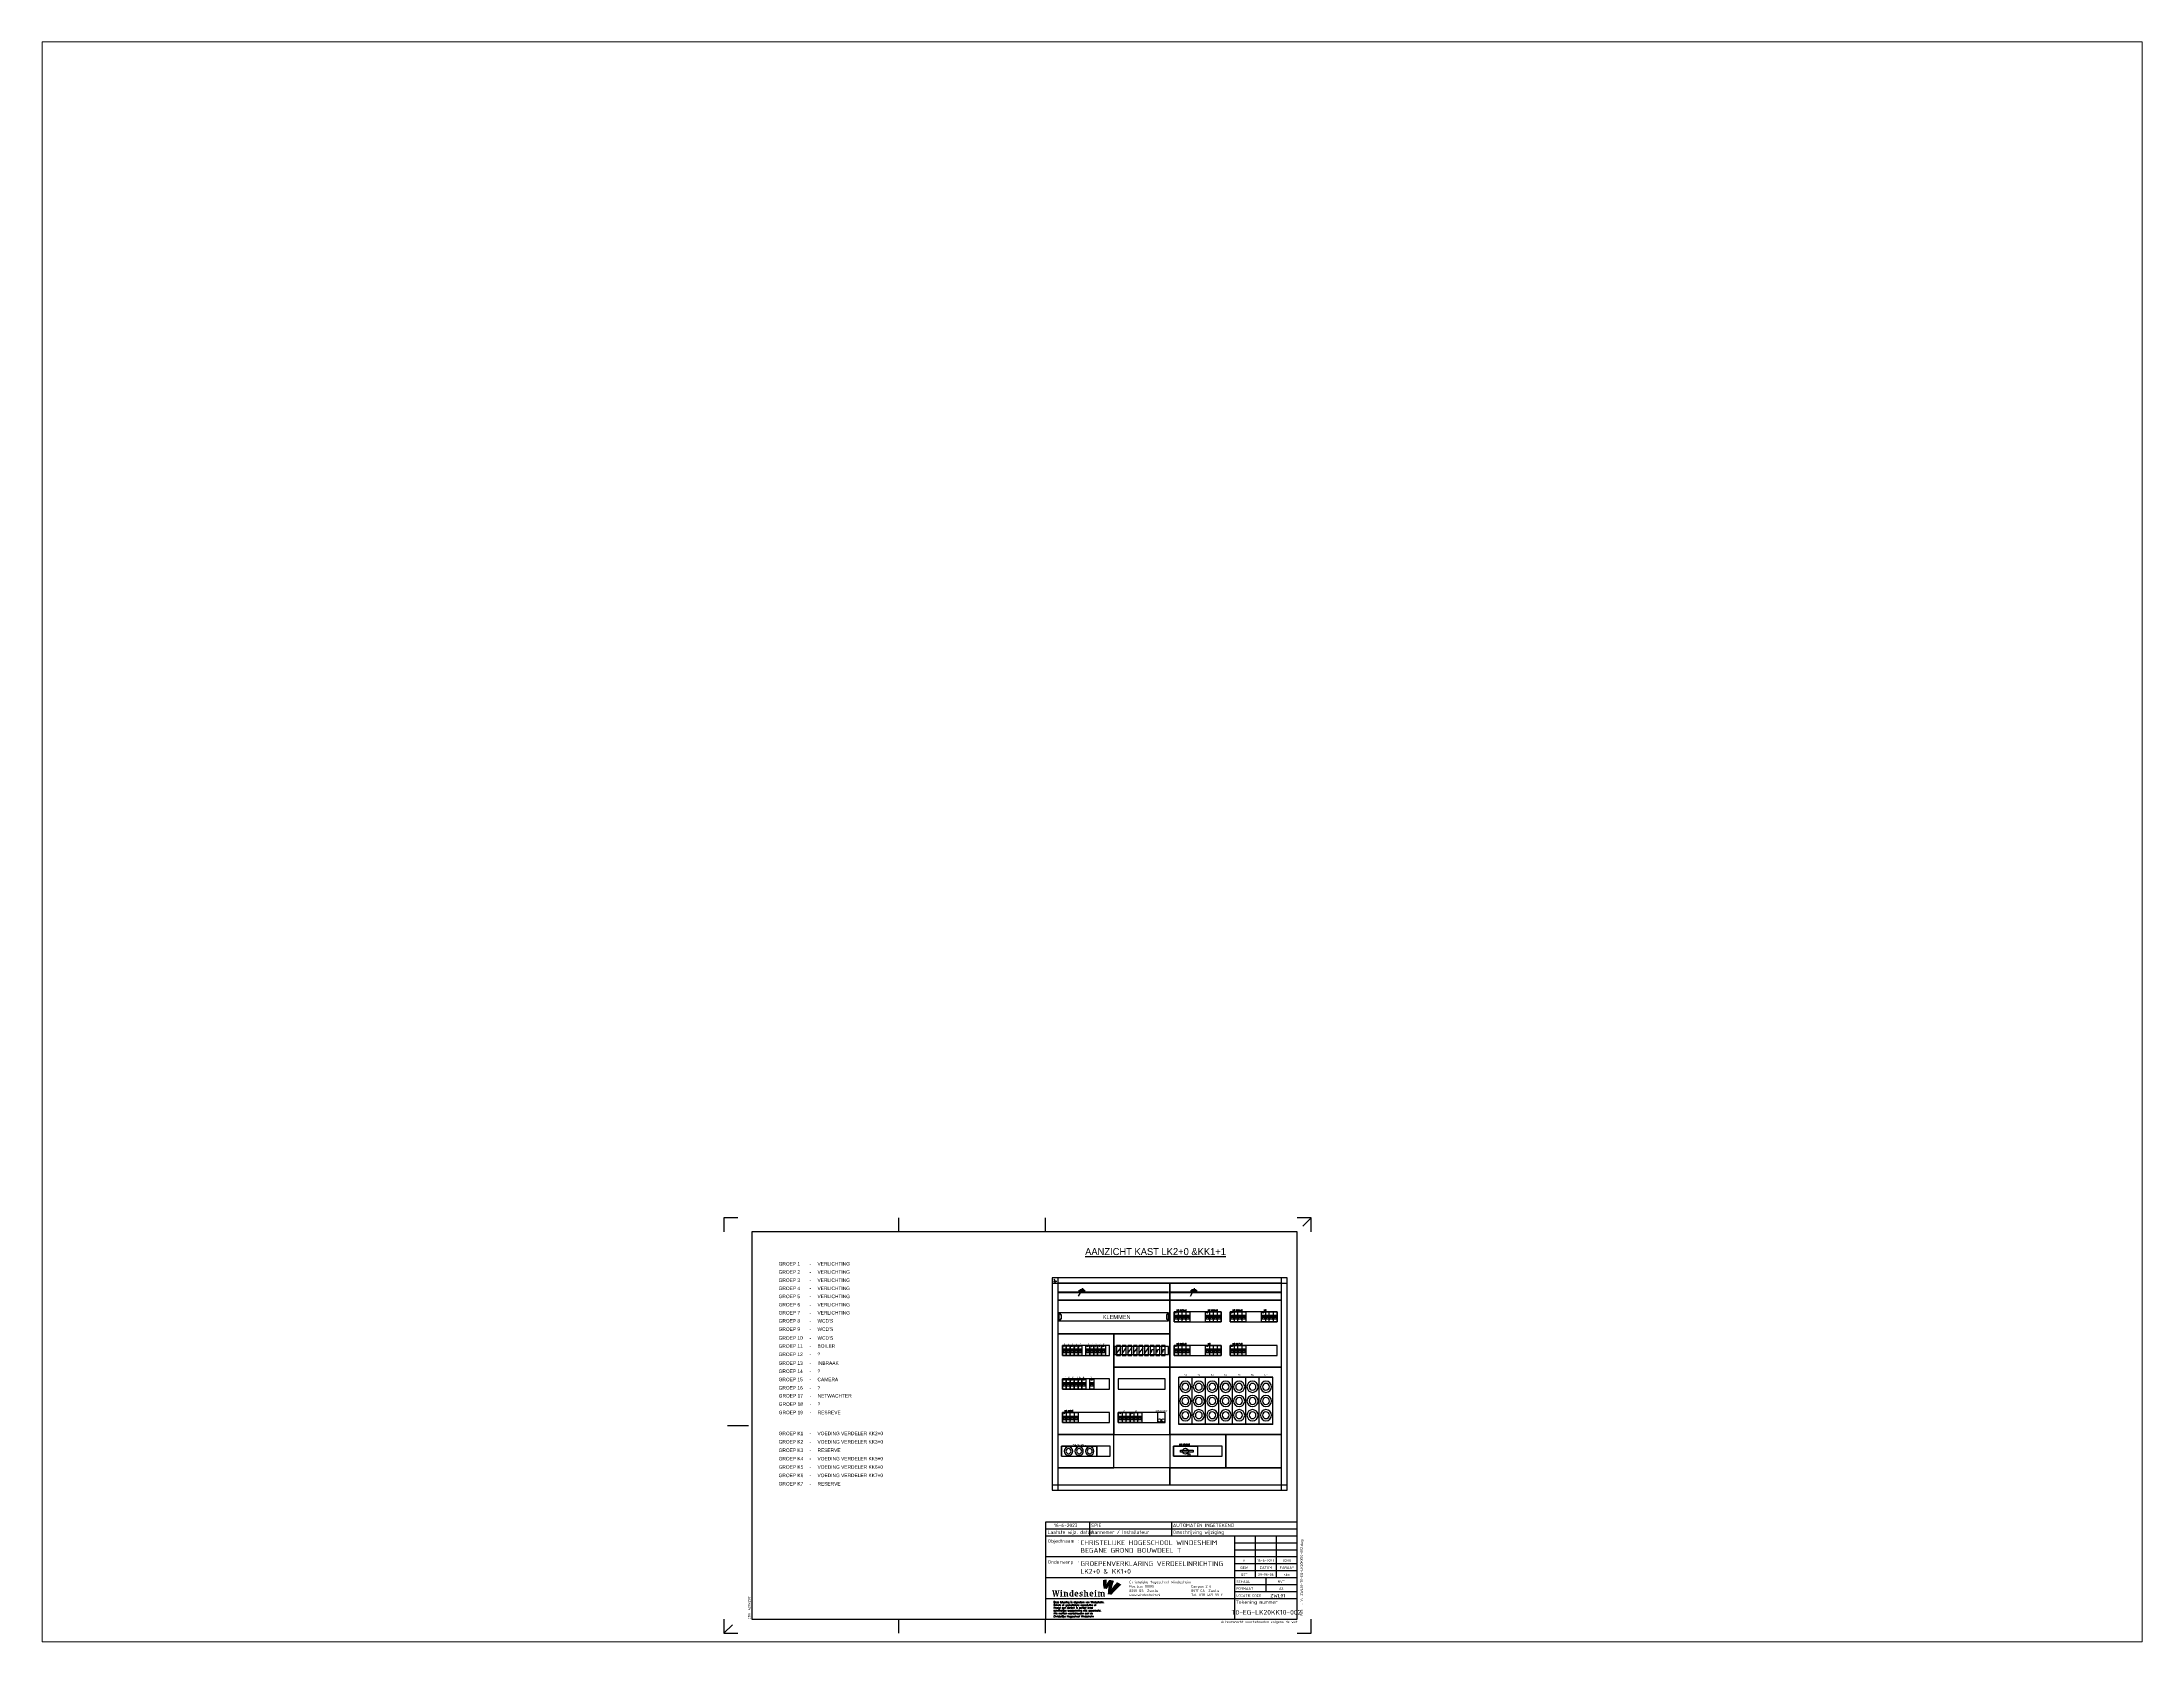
# Paper-space layout 'Layout1' of a CAD drawing. Header units: millimetres. Extents: x 27 to 240, y 20 to 183.
# The model-space entities are those that its viewports show. They can reach past a viewport. Long polylines and large blocks are cut down to what shows.
import ezdxf
from ezdxf.enums import TextEntityAlignment as Align

# ---------------------------------------------------------------- set-up
doc = ezdxf.new("R2010")
doc.units = ezdxf.units.MM
doc.layers.get('0').update_dxf_attribs({"linetype": 'CONTINUOUS'})
for name, color, linetype in [('00att018', 1, 'CONTINUOUS'), ('00att025', 2, 'CONTINUOUS'), ('00att035', 3, 'CONTINUOUS'), ('00att050', 4, 'CONTINUOUS'), ('00kad018', 1, 'CONTINUOUS'), ('00kad025', 2, 'CONTINUOUS'), ('00kad070', 5, 'CONTINUOUS'), ('BL$2----_KADER', 7, 'CONTINUOUS'), ('BL$4----_LOGO', 7, 'CONTINUOUS'), ('BL$4----_STEMPEL', 7, 'CONTINUOUS'), ('EL6-----', 7, 'CONTINUOUS'), ('KAST AANZICHT', 1, 'CONTINUOUS'), ('Kast-aanzicht', 1, 'CONTINUOUS'), ('LAAG_1', 160, 'CONTINUOUS')]:
    doc.layers.add(name, color=color, linetype=linetype)
doc.styles.add('BURO-035', font='BUROFONT.shx', dxfattribs={"height": 3.5})
doc.styles.add('BURO-050', font='BUROFONT.shx', dxfattribs={"height": 5})
doc.styles.add('EDU', font='ROMANS.SHX', dxfattribs={"height": 2.5})
doc.styles.add('GREEN', font='txt')
doc.styles.add('ISO', font='isocp.shx')
doc.styles.add('NOOTER', font='arial.ttf')
doc.styles.add('ROMANS', font='romans', dxfattribs={"height": 2})

# ---------------------------------------------------------------- blocks, each defined once
blk = doc.blocks.new('a3-windesheim-hor')
at = {"layer": '00kad018', "color": 1}
for p, q in [((0, 297), (0, 287)), ((10, 297), (0, 297)), ((125, 287), (125, 297)), ((230, 287), (230, 297)), ((420, 297), (410, 297)), ((420, 297), (414, 291)), ((420, 287), (420, 297)), ((2.5, 148.5), (17.5, 148.5)), ((0, 10), (0, 0)), ((0, 0), (6, 6)), ((0, 0), (10, 0)), ((125, 0), (125, 10)), ((230, 0), (230, 10)), ((410, 0), (420, 0)), ((420, 0), (420, 10))]:
    blk.add_line(p, q, dxfattribs=at)
at = {"layer": '00kad070', "color": 5}
for p, q in [((20, 287), (20, 10)), ((410, 287), (20, 287)), ((410, 10), (410, 287)), ((20, 10), (410, 10))]:
    blk.add_line(p, q, dxfattribs=at)
at = {"layer": '00att018', "color": 1, "style": 'ISO'}
blk.add_text('afm. 420x297', height=1.8, rotation=90, dxfattribs=at).set_placement((19, 10))
blk.add_text('Auteursrecht voorbehouden volgens de wet', height=1.8, dxfattribs=at).set_placement((410.1, 7.2), align=Align.RIGHT)
blk = doc.blocks.new('AI9-BLK4')
at = {"layer": 'LAAG_1'}
h = blk.add_hatch(color=40, dxfattribs=at)
edge = h.paths.add_edge_path()
edge.add_spline(control_points=[(7.1, 7.2), (4.8, 4.7), (2.6, 2.6), (-0.7, -2.1), (0, 0.5), (1.3, 5.9), (2.6, 9), (0.7, 9.7), (-2.2, 10.3), (-4.1, 10.4), (-5.5, 8.8), (-7.5, 5.5), (-8.1, 4.4), (-8, 6.9), (-7.7, 9.3), (-7.6, 10.6), (-9.6, 10.7), (-11, 10.6), (-13.2, 10.3), (-13.3, 6), (-13.1, 2), (-12, -2), (-10.8, -2.1), (-7.6, -2.4), (-7.6, -2.4), (-7.1, -1.7), (-6.1, 0), (-5, 1.4), (-5.4, -0.9), (-5.9, -4.1), (-6.1, -7.2), (-6.1, -8.1), (-6.2, -9.1), (-6.2, -10.1), (-4.7, -10.2), (-1, -10.6), (-0.7, -10.6), (-0.7, -10.6), (-0.7, -10.6), (-0.7, -10.6), (-0.7, -10.6), (-0.7, -10.6), (-0.7, -10.6), (0.7, -8.8), (2.3, -7), (3.6, -5.5), (4.7, -4.4), (5.7, -3.3), (6.7, -2.4), (9.3, 0.1), (11.5, 2.1), (13.2, 3.5), (11, 5.1), (9.5, 6.1), (7.1, 7.2)], knot_values=[0, 0, 0, 0, 1, 1, 1, 2, 2, 2, 3, 3, 3, 4, 4, 4, 5, 5, 5, 6, 6, 6, 7, 7, 7, 8, 8, 8, 9, 9, 9, 10, 10, 10, 11, 11, 11, 12, 12, 12, 13, 13, 13, 14, 14, 14, 15, 15, 15, 16, 16, 16, 17, 17, 17, 18, 18, 18, 18], degree=3, periodic=0)
h = blk.add_hatch(color=154, dxfattribs=at)
edge = h.paths.add_edge_path()
edge.add_spline(control_points=[(-0.7, -10.6), (-0.7, -10.6), (-0.7, -10.6), (-0.7, -10.6), (-0.7, -10.6), (-0.7, -10.6), (-0.7, -10.6)], knot_values=[0, 0, 0, 0, 1, 1, 1, 2, 2, 2, 2], degree=3, periodic=0)
h = blk.add_hatch(color=154, dxfattribs=at)
edge = h.paths.add_edge_path()
edge.add_spline(control_points=[(-0.7, -10.6), (-0.7, -10.6), (-0.7, -10.6), (-0.7, -10.6), (-0.7, -10.6), (-0.7, -10.6), (-0.7, -10.6)], knot_values=[0, 0, 0, 0, 1, 1, 1, 2, 2, 2, 2], degree=3, periodic=0)
blk = doc.blocks.new('AI9-BLK3')
at = {"layer": 'LAAG_1'}
h = blk.add_hatch(color=154, dxfattribs=at)
edge = h.paths.add_edge_path()
edge.add_spline(control_points=[(-27.8, 3.2), (-27.8, 3.2), (-29.8, -4.7), (-29.8, -4.7), (-29.8, -4.7), (-31.2, -4.7), (-31.2, -4.7), (-31.2, -4.7), (-32.5, 1.8), (-32.5, 1.8), (-32.5, 1.8), (-33.9, -4.7), (-33.9, -4.7), (-33.9, -4.7), (-35.4, -4.7), (-35.4, -4.7), (-35.4, -4.7), (-37.2, 3.2), (-37.2, 3.2), (-37.2, 3.2), (-38, 3.2), (-38, 3.2), (-38, 3.2), (-38, 4.2), (-38, 4.2), (-38, 4.2), (-34.8, 4.2), (-34.8, 4.2), (-34.8, 4.2), (-34.8, 3.2), (-34.8, 3.2), (-34.8, 3.2), (-35.4, 3.2), (-35.4, 3.2), (-35.4, 3.2), (-34.4, -2.1), (-34.4, -2.1), (-34.4, -2.1), (-33.2, 3.3), (-33.2, 3.3), (-33.2, 3.3), (-33.7, 3.3), (-33.7, 3.3), (-33.7, 3.3), (-33.7, 4.2), (-33.7, 4.2), (-33.7, 4.2), (-31.3, 4.2), (-31.3, 4.2), (-31.3, 4.2), (-30.2, -2.1), (-30.2, -2.1), (-30.2, -2.1), (-29, 3.2), (-29, 3.2), (-29, 3.2), (-29.8, 3.2), (-29.8, 3.2), (-29.8, 3.2), (-29.8, 4.2), (-29.8, 4.2), (-29.8, 4.2), (-27.2, 4.2), (-27.2, 4.2), (-27.2, 4.2), (-27.2, 3.2), (-27.2, 3.2), (-27.2, 3.2), (-27.8, 3.2), (-27.8, 3.2)], knot_values=[0, 0, 0, 0, 1, 1, 1, 2, 2, 2, 3, 3, 3, 4, 4, 4, 5, 5, 5, 6, 6, 6, 7, 7, 7, 8, 8, 8, 9, 9, 9, 10, 10, 10, 11, 11, 11, 12, 12, 12, 13, 13, 13, 14, 14, 14, 15, 15, 15, 16, 16, 16, 17, 17, 17, 18, 18, 18, 19, 19, 19, 20, 20, 20, 21, 21, 21, 22, 22, 22, 23, 23, 23, 23], degree=3, periodic=0)
h = blk.add_hatch(color=154, dxfattribs=at)
edge = h.paths.add_edge_path()
edge.add_spline(control_points=[(-26.4, -4.7), (-26.4, -4.7), (-26.4, -3.9), (-26.4, -3.9), (-26.4, -3.9), (-25.5, -3.9), (-25.5, -3.9), (-25.5, -3.9), (-25.5, 1.2), (-25.5, 1.2), (-25.5, 1.2), (-26.4, 1.2), (-26.4, 1.2), (-26.4, 1.2), (-26.4, 2), (-26.4, 2), (-26.4, 2), (-23.8, 2), (-23.8, 2), (-23.8, 2), (-23.8, -3.9), (-23.8, -3.9), (-23.8, -3.9), (-22.9, -3.9), (-22.9, -3.9), (-22.9, -3.9), (-22.9, -4.7), (-22.9, -4.7), (-22.9, -4.7), (-26.4, -4.7), (-26.4, -4.7)], knot_values=[0, 0, 0, 0, 1, 1, 1, 2, 2, 2, 3, 3, 3, 4, 4, 4, 5, 5, 5, 6, 6, 6, 7, 7, 7, 8, 8, 8, 9, 9, 9, 10, 10, 10, 10], degree=3, periodic=0)
edge = h.paths.add_edge_path()
edge.add_spline(control_points=[(-24.7, 2.7), (-25.2, 2.7), (-25.7, 3.2), (-25.7, 3.7), (-25.7, 4.3), (-25.2, 4.8), (-24.7, 4.8), (-24.1, 4.8), (-23.6, 4.3), (-23.6, 3.7), (-23.6, 3.2), (-24.1, 2.7), (-24.7, 2.7)], knot_values=[0, 0, 0, 0, 1, 1, 1, 2, 2, 2, 3, 3, 3, 4, 4, 4, 4], degree=3, periodic=0)
h = blk.add_hatch(color=154, dxfattribs=at)
edge = h.paths.add_edge_path()
edge.add_spline(control_points=[(-17, -4.7), (-17, -4.7), (-17, -0.9), (-17, -0.9), (-17, -0.3), (-17.2, 0.2), (-17.5, 0.5), (-17.9, 0.9), (-18.3, 1.1), (-18.9, 1.1), (-19, 1.1), (-19, 1.1), (-19.1, 1.1), (-19.1, 1.1), (-19.1, -3.9), (-19.1, -3.9), (-19.1, -3.9), (-18.2, -3.9), (-18.2, -3.9), (-18.2, -3.9), (-18.2, -4.7), (-18.2, -4.7), (-18.2, -4.7), (-21.7, -4.7), (-21.7, -4.7), (-21.7, -4.7), (-21.7, -3.9), (-21.7, -3.9), (-21.7, -3.9), (-20.8, -3.9), (-20.8, -3.9), (-20.8, -3.9), (-20.8, 1.2), (-20.8, 1.2), (-20.8, 1.2), (-21.7, 1.2), (-21.7, 1.2), (-21.7, 1.2), (-21.7, 2), (-21.7, 2), (-21.7, 2), (-19.4, 2), (-19.4, 2), (-19.1, 2), (-18.9, 2), (-18.6, 2), (-17, 2), (-16.3, 1.9), (-15.9, 1.4), (-15.5, 1), (-15.3, 0.6), (-15.3, -0.2), (-15.3, -0.2), (-15.3, -3.9), (-15.3, -3.9), (-15.3, -3.9), (-14.5, -3.9), (-14.5, -3.9), (-14.5, -3.9), (-14.5, -4.7), (-14.5, -4.7), (-14.5, -4.7), (-17, -4.7), (-17, -4.7)], knot_values=[0, 0, 0, 0, 1, 1, 1, 2, 2, 2, 3, 3, 3, 4, 4, 4, 5, 5, 5, 6, 6, 6, 7, 7, 7, 8, 8, 8, 9, 9, 9, 10, 10, 10, 11, 11, 11, 12, 12, 12, 13, 13, 13, 14, 14, 14, 15, 15, 15, 16, 16, 16, 17, 17, 17, 18, 18, 18, 19, 19, 19, 20, 20, 20, 21, 21, 21, 21], degree=3, periodic=0)
h = blk.add_hatch(color=154, dxfattribs=at)
edge = h.paths.add_edge_path(flags=16)
edge.add_spline(control_points=[(-6.8, -4.7), (-6.8, -4.7), (-6.8, -3.9), (-6.8, -3.9), (-6.8, -3.9), (-7.6, -3.9), (-7.6, -3.9), (-7.6, -3.9), (-7.6, 4.5), (-7.6, 4.5), (-7.6, 4.5), (-10.2, 4.5), (-10.2, 4.5), (-10.2, 4.5), (-10.2, 3.6), (-10.2, 3.6), (-10.2, 3.6), (-9.3, 3.6), (-9.3, 3.6), (-9.3, 3.6), (-9.3, 2), (-9.3, 2), (-9.6, 2), (-9.8, 2), (-10.2, 2), (-11.9, 2), (-13.2, 0.7), (-13.2, -1.5), (-13.2, -3.8), (-12.3, -4.8), (-10.3, -4.8), (-9.9, -4.8), (-9.3, -4.7), (-9.1, -4.7), (-9.1, -4.7), (-6.8, -4.7), (-6.8, -4.7)], knot_values=[0, 0, 0, 0, 1, 1, 1, 2, 2, 2, 3, 3, 3, 4, 4, 4, 5, 5, 5, 6, 6, 6, 7, 7, 7, 8, 8, 8, 9, 9, 9, 10, 10, 10, 11, 11, 11, 12, 12, 12, 12], degree=3, periodic=0)
edge = h.paths.add_edge_path()
edge.add_spline(control_points=[(-9.3, -3.7), (-9.5, -3.8), (-9.6, -3.8), (-9.8, -3.8), (-10.8, -3.8), (-11.5, -3.1), (-11.5, -1.2), (-11.5, 0.4), (-10.9, 1.1), (-10, 1.1), (-9.7, 1.1), (-9.5, 1), (-9.3, 1), (-9.3, 1), (-9.3, -3.7), (-9.3, -3.7)], knot_values=[0, 0, 0, 0, 1, 1, 1, 2, 2, 2, 3, 3, 3, 4, 4, 4, 5, 5, 5, 5], degree=3, periodic=0)
h = blk.add_hatch(color=154, dxfattribs=at)
edge = h.paths.add_edge_path(flags=16)
edge.add_spline(control_points=[(-0.4, -1.4), (-0.4, 1), (-1.2, 2.1), (-3, 2.1), (-4.8, 2.1), (-5.9, 0.7), (-5.9, -1.4), (-5.9, -3.6), (-4.8, -4.8), (-2.7, -4.8), (-1.9, -4.8), (-1.2, -4.6), (-0.7, -4.4), (-0.7, -4.4), (-0.7, -3.5), (-0.7, -3.5), (-1.2, -3.6), (-1.6, -3.6), (-2, -3.6), (-3.4, -3.6), (-4.2, -2.5), (-4.2, -1.4), (-4.2, -1.4), (-0.4, -1.4), (-0.4, -1.4)], knot_values=[0, 0, 0, 0, 1, 1, 1, 2, 2, 2, 3, 3, 3, 4, 4, 4, 5, 5, 5, 6, 6, 6, 7, 7, 7, 8, 8, 8, 8], degree=3, periodic=0)
edge = h.paths.add_edge_path()
edge.add_spline(control_points=[(-2.2, -0.5), (-2.2, -0.5), (-4.2, -0.5), (-4.2, -0.5), (-4.2, 0.5), (-3.8, 1.1), (-3.2, 1.1), (-2.6, 1.1), (-2.2, 0.6), (-2.2, -0.5)], knot_values=[0, 0, 0, 0, 1, 1, 1, 2, 2, 2, 3, 3, 3, 3], degree=3, periodic=0)
h = blk.add_hatch(color=154, dxfattribs=at)
edge = h.paths.add_edge_path()
edge.add_spline(control_points=[(3.2, -4.8), (2.4, -4.8), (1.5, -4.6), (1.3, -4.5), (1.3, -4.5), (1.3, -2.7), (1.3, -2.7), (1.3, -2.7), (2.3, -2.7), (2.3, -2.7), (2.3, -2.7), (2.3, -3.6), (2.3, -3.6), (2.6, -3.7), (2.9, -3.8), (3.3, -3.8), (4.1, -3.8), (4.5, -3.5), (4.5, -3), (4.5, -2.5), (4.1, -2.3), (3.5, -2.1), (3.5, -2.1), (2.7, -1.8), (2.7, -1.8), (1.8, -1.5), (1.3, -1), (1.3, 0.1), (1.3, 1.2), (2.3, 2.1), (3.9, 2.1), (4.6, 2.1), (5.3, 2), (5.7, 1.9), (5.7, 1.9), (5.7, 0), (5.7, 0), (5.7, 0), (4.7, 0), (4.7, 0), (4.7, 0), (4.7, 1), (4.7, 1), (4.4, 1.1), (4.2, 1.1), (3.9, 1.1), (3.2, 1.1), (2.8, 0.8), (2.8, 0.4), (2.8, 0), (3, -0.2), (3.6, -0.4), (3.6, -0.4), (4.4, -0.7), (4.4, -0.7), (5.4, -1), (6, -1.6), (6, -2.6), (6, -4), (4.8, -4.8), (3.2, -4.8)], knot_values=[0, 0, 0, 0, 1, 1, 1, 2, 2, 2, 3, 3, 3, 4, 4, 4, 5, 5, 5, 6, 6, 6, 7, 7, 7, 8, 8, 8, 9, 9, 9, 10, 10, 10, 11, 11, 11, 12, 12, 12, 13, 13, 13, 14, 14, 14, 15, 15, 15, 16, 16, 16, 17, 17, 17, 18, 18, 18, 19, 19, 19, 20, 20, 20, 20], degree=3, periodic=0)
h = blk.add_hatch(color=154, dxfattribs=at)
edge = h.paths.add_edge_path()
edge.add_spline(control_points=[(11.8, -4.7), (11.8, -4.7), (11.8, -1), (11.8, -1), (11.8, -0.3), (11.7, 0.2), (11.3, 0.5), (10.9, 0.9), (10.5, 1.1), (10, 1.1), (9.9, 1.1), (9.8, 1.1), (9.7, 1.1), (9.7, 1.1), (9.7, -3.9), (9.7, -3.9), (9.7, -3.9), (10.6, -3.9), (10.6, -3.9), (10.6, -3.9), (10.6, -4.7), (10.6, -4.7), (10.6, -4.7), (7.1, -4.7), (7.1, -4.7), (7.1, -4.7), (7.1, -3.9), (7.1, -3.9), (7.1, -3.9), (8, -3.9), (8, -3.9), (8, -3.9), (8, 3.6), (8, 3.6), (8, 3.6), (7.2, 3.6), (7.2, 3.6), (7.2, 3.6), (7.2, 4.5), (7.2, 4.5), (7.2, 4.5), (9.7, 4.5), (9.7, 4.5), (9.7, 4.5), (9.7, 2), (9.7, 2), (9.9, 2), (10.2, 2), (10.5, 2), (11.9, 2), (12.5, 1.8), (13, 1.4), (13.4, 1), (13.5, 0.5), (13.5, -0.2), (13.5, -0.2), (13.5, -3.9), (13.5, -3.9), (13.5, -3.9), (14.3, -3.9), (14.3, -3.9), (14.3, -3.9), (14.3, -4.7), (14.3, -4.7), (14.3, -4.7), (11.8, -4.7), (11.8, -4.7)], knot_values=[0, 0, 0, 0, 1, 1, 1, 2, 2, 2, 3, 3, 3, 4, 4, 4, 5, 5, 5, 6, 6, 6, 7, 7, 7, 8, 8, 8, 9, 9, 9, 10, 10, 10, 11, 11, 11, 12, 12, 12, 13, 13, 13, 14, 14, 14, 15, 15, 15, 16, 16, 16, 17, 17, 17, 18, 18, 18, 19, 19, 19, 20, 20, 20, 21, 21, 21, 22, 22, 22, 22], degree=3, periodic=0)
h = blk.add_hatch(color=154, dxfattribs=at)
edge = h.paths.add_edge_path(flags=16)
edge.add_spline(control_points=[(21.1, -1.4), (21.1, 1), (20.4, 2.1), (18.5, 2.1), (16.7, 2.1), (15.6, 0.7), (15.6, -1.4), (15.6, -3.6), (16.8, -4.8), (18.9, -4.8), (19.6, -4.8), (20.3, -4.6), (20.8, -4.4), (20.8, -4.4), (20.8, -3.5), (20.8, -3.5), (20.4, -3.6), (19.9, -3.6), (19.5, -3.6), (18.1, -3.6), (17.3, -2.5), (17.3, -1.4), (17.3, -1.4), (21.1, -1.4), (21.1, -1.4)], knot_values=[0, 0, 0, 0, 1, 1, 1, 2, 2, 2, 3, 3, 3, 4, 4, 4, 5, 5, 5, 6, 6, 6, 7, 7, 7, 8, 8, 8, 8], degree=3, periodic=0)
edge = h.paths.add_edge_path()
edge.add_spline(control_points=[(19.3, -0.5), (19.3, -0.5), (17.3, -0.5), (17.3, -0.5), (17.3, 0.5), (17.8, 1.1), (18.4, 1.1), (18.9, 1.1), (19.3, 0.6), (19.3, -0.5)], knot_values=[0, 0, 0, 0, 1, 1, 1, 2, 2, 2, 3, 3, 3, 3], degree=3, periodic=0)
h = blk.add_hatch(color=154, dxfattribs=at)
edge = h.paths.add_edge_path()
edge.add_spline(control_points=[(22.5, -4.7), (22.5, -4.7), (22.5, -3.9), (22.5, -3.9), (22.5, -3.9), (23.4, -3.9), (23.4, -3.9), (23.4, -3.9), (23.4, 1.2), (23.4, 1.2), (23.4, 1.2), (22.5, 1.2), (22.5, 1.2), (22.5, 1.2), (22.5, 2), (22.5, 2), (22.5, 2), (25.1, 2), (25.1, 2), (25.1, 2), (25.1, -3.9), (25.1, -3.9), (25.1, -3.9), (26, -3.9), (26, -3.9), (26, -3.9), (26, -4.7), (26, -4.7), (26, -4.7), (22.5, -4.7), (22.5, -4.7)], knot_values=[0, 0, 0, 0, 1, 1, 1, 2, 2, 2, 3, 3, 3, 4, 4, 4, 5, 5, 5, 6, 6, 6, 7, 7, 7, 8, 8, 8, 9, 9, 9, 10, 10, 10, 10], degree=3, periodic=0)
edge = h.paths.add_edge_path()
edge.add_spline(control_points=[(24.2, 2.7), (23.6, 2.7), (23.2, 3.2), (23.2, 3.7), (23.2, 4.3), (23.6, 4.8), (24.2, 4.8), (24.8, 4.8), (25.3, 4.3), (25.3, 3.7), (25.3, 3.2), (24.8, 2.7), (24.2, 2.7)], knot_values=[0, 0, 0, 0, 1, 1, 1, 2, 2, 2, 3, 3, 3, 4, 4, 4, 4], degree=3, periodic=0)
h = blk.add_hatch(color=154, dxfattribs=at)
edge = h.paths.add_edge_path()
edge.add_spline(control_points=[(35.5, -4.7), (35.5, -4.7), (35.5, -0.9), (35.5, -0.9), (35.5, -0.3), (35.3, 0.2), (35, 0.5), (34.7, 0.9), (34.2, 1.1), (33.5, 1.1), (33.4, 1.1), (33.3, 1), (33.2, 1), (33.4, 0.8), (33.5, 0.3), (33.5, -0.1), (33.5, -0.1), (33.5, -3.9), (33.5, -3.9), (33.5, -3.9), (34.3, -3.9), (34.3, -3.9), (34.3, -3.9), (34.3, -4.7), (34.3, -4.7), (34.3, -4.7), (31.8, -4.7), (31.8, -4.7), (31.8, -4.7), (31.8, -0.9), (31.8, -0.9), (31.8, -0.2), (31.6, 0.2), (31.3, 0.5), (30.9, 0.9), (30.5, 1.1), (30, 1.1), (30, 1.1), (29.9, 1.1), (29.8, 1.1), (29.8, 1.1), (29.8, -3.9), (29.8, -3.9), (29.8, -3.9), (30.6, -3.9), (30.6, -3.9), (30.6, -3.9), (30.6, -4.7), (30.6, -4.7), (30.6, -4.7), (27.2, -4.7), (27.2, -4.7), (27.2, -4.7), (27.2, -3.9), (27.2, -3.9), (27.2, -3.9), (28.1, -3.9), (28.1, -3.9), (28.1, -3.9), (28.1, 1.2), (28.1, 1.2), (28.1, 1.2), (27.2, 1.2), (27.2, 1.2), (27.2, 1.2), (27.2, 2), (27.2, 2), (27.2, 2), (29.6, 2), (29.6, 2), (29.9, 2), (30.2, 2), (30.4, 2), (31.4, 2), (31.9, 1.9), (32.5, 1.7), (33, 1.9), (33.7, 2), (34.5, 2), (35.6, 2), (36.3, 1.8), (36.7, 1.4), (37.1, 1), (37.2, 0.5), (37.2, -0.1), (37.2, -0.1), (37.2, -3.9), (37.2, -3.9), (37.2, -3.9), (38, -3.9), (38, -3.9), (38, -3.9), (38, -4.7), (38, -4.7), (38, -4.7), (35.5, -4.7), (35.5, -4.7)], knot_values=[0, 0, 0, 0, 1, 1, 1, 2, 2, 2, 3, 3, 3, 4, 4, 4, 5, 5, 5, 6, 6, 6, 7, 7, 7, 8, 8, 8, 9, 9, 9, 10, 10, 10, 11, 11, 11, 12, 12, 12, 13, 13, 13, 14, 14, 14, 15, 15, 15, 16, 16, 16, 17, 17, 17, 18, 18, 18, 19, 19, 19, 20, 20, 20, 21, 21, 21, 22, 22, 22, 23, 23, 23, 24, 24, 24, 25, 25, 25, 26, 26, 26, 27, 27, 27, 28, 28, 28, 29, 29, 29, 30, 30, 30, 31, 31, 31, 32, 32, 32, 32], degree=3, periodic=0)
blk = doc.blocks.new('AI9-BLK2')
at = {"layer": 'LAAG_1', "color": 7}
for name, p in [('AI9-BLK4', (36.4, 1.4)), ('AI9-BLK3', (-11.6, -7.2))]:
    blk.add_blockref(name, p, dxfattribs=at)
blk = doc.blocks.new('CHW_ONDERHOEK')
at = {"layer": '00kad025', "color": 2}
for p, q in [((-190, 79.5), (-190, 69.5)), ((-10, 79.5), (-190, 79.5)), ((-158.5, 79.5), (-158.5, 69.5)), ((-100, 79.5), (-100, 69.5)), ((-10, 74.5), (-190, 74.5)), ((-10, 64.5), (-55, 64.5)), ((-40, 69.5), (-40, 39.5)), ((-25, 69.5), (-25, 39.5)), ((-10, 59.5), (-55, 59.5)), ((-10, 54.5), (-55, 54.5)), ((-10, 49.5), (-55, 49.5)), ((-32.5, 39.5), (-32.5, 34.5)), ((-32.5, 34.5), (-32.5, 29.5))]:
    blk.add_line(p, q, dxfattribs=at)
at = {"layer": '00kad070', "color": 5}
for p, q in [((-10, 69.5), (-190, 69.5)), ((-190, 69.5), (-190, 10)), ((-55, 69.5), (-55, 10)), ((-55, 54.5), (-190, 54.5)), ((-10, 39.5), (-190, 39.5)), ((-10, 44.5), (-55, 44.5)), ((-10, 34.5), (-55, 34.5)), ((-55, 24.5), (-190, 24.5)), ((-10, 29.5), (-55, 29.5)), ((-10, 24.5), (-55, 24.5))]:
    blk.add_line(p, q, dxfattribs=at)
at = {"layer": 'LAAG_1', "color": 7, "xscale": 0.5, "yscale": 0.5, "zscale": 0.5}
blk.add_blockref('AI9-BLK2', (-160.6, 32.2), dxfattribs=at)
at = {"layer": '00att018', "color": 1, "style": 'ISO'}
for s, p in [('GEW', (-48, 46)), ('DATUM', (-32.5, 46)), ('PARAAF', (-17.5, 46)), ('GET', (-48, 41))]:
    blk.add_text(s, height=1.8, dxfattribs=at).set_placement(p, align=Align.CENTER)
for s, p in [('SCHAAL', (-53.5, 36)), ('FORMAAT', (-53.5, 31))]:
    blk.add_text(s, height=1.8, dxfattribs=at).set_placement(p)
at = {"layer": '00att018', "color": 1, "linetype": 'Continuous', "style": 'EDU'}
for s, p in [('Deze tekening is eigendom van Windesheim.', (-184.2, 21.6)), ('Gehele of gedeeltelijke reproduktie of', (-184.2, 19.6)), ('inzage aan derden is zonder onze', (-184.2, 17.6)), ('schriftelijke toestemming niet geoorloofd.', (-184.2, 15.6)), ('Alle rechten voorbehouden aan de', (-184.2, 13.6)), ('Christelijke Hogeschool Windesheim', (-184.2, 11.4))]:
    blk.add_text(s, height=1.2, dxfattribs=at).set_placement(p)
at = {"layer": '00att018', "color": 1, "style": 'ISO', "width": 0.9}
blk.add_text('....\\\\', height=1.8, rotation=90, dxfattribs=at).set_placement((-6, 20.5))
at = {"layer": '00att018', "color": 1, "style": 'ISO'}
blk.add_text('File:', height=1.8, rotation=90, dxfattribs=at).set_placement((-6, 12.5))
for tag, p in [('WZ_CODED', (-48, 66.1)), ('WZ_CODEC', (-48, 61.1)), ('WZ_DATUMD', (-32.5, 66.1)), ('WZ_DATUMC', (-32.5, 61.1)), ('WZ_WZGOEDD', (-17.5, 66.1)), ('WZ_WZGOEDC', (-17.5, 61.1)), ('WZ_CODEA', (-48, 51.1)), ('WZ_CODEB', (-48, 56.1)), ('WZ_DATUMB', (-32.5, 56.1)), ('WZ_DATUMA', (-32.5, 51.1)), ('WZ_WZGOEDB', (-17.5, 56.1)), ('WZ_WZGOEDA', (-17.5, 51.1)), ('TKDATCREAT', (-32.5, 41)), ('TKFORMAAT', (-21.5, 31)), ('TKSCHAAL', (-21.5, 36)), ('TKINIT', (-17.5, 41))]:
    blk.add_attdef(tag, text='', height=1.8, dxfattribs=at).set_placement(p, align=Align.CENTER)
blk.add_attdef('DWGNAME', (-6, 26.9), '', height=1.8, rotation=90, dxfattribs=at)
at = {"layer": '00att025', "color": 2, "style": 'ISO'}
for s, p in [('Objectnaam', (-188.5, 64.7)), ('Onderwerp', (-188.5, 49.7)), ('Tekening nummer', (-54, 21))]:
    blk.add_text(s, height=2.5, dxfattribs=at).set_placement(p)
at = {"layer": '00att025', "style": 'ISO'}
for p in [(-167, 64.7), (-167, 49.8)]:
    blk.add_text(':', height=2.5, dxfattribs=at).set_placement(p)
at = {"layer": '00att025', "color": 1, "style": 'ISO'}
blk.add_text('LOCATIE CODE :', height=1.8, dxfattribs=at).set_placement((-53.5, 26))
at = {"layer": '00att025', "color": 2, "style": 'ISO'}
for tag, p in [('WZ_DATUM', (-184, 75.9)), ('WZ_AANNEMER_INSTALATEUR', (-157.5, 75.9)), ('WZ_OMSCHR', (-99, 75.9))]:
    blk.add_attdef(tag, p, '', height=2.5, dxfattribs=at)
at = {"layer": '00att025', "color": 3, "style": 'ISO'}
blk.add_attdef('TKVRIJ2', text='', height=2.5, dxfattribs=at).set_placement((-24, 25.6), align=Align.CENTER)
at = {"layer": '00att035', "color": 3, "style": 'ISO'}
for s, p in [('Laatste wijz. datum', (-188.5, 71)), ('Aannemer / Installateur', (-157.5, 71)), ('Omschrijving wijziging', (-99, 71))]:
    blk.add_text(s, height=2.5, dxfattribs=at).set_placement(p)
for tag, p in [('TK1OMSCHR', (-165.1, 57.5)), ('PROMSCHR', (-165.1, 63)), ('TK2OMSCHR', (-165.1, 48)), ('TKVRIJ1', (-165.1, 42.5))]:
    blk.add_attdef(tag, p, '', height=3.5, dxfattribs=at)
at = {"layer": '00att050', "color": 4, "style": 'ISO'}
blk.add_attdef('TKFASE', text='', height=5, dxfattribs=at).set_placement((-14.5, 82), align=Align.RIGHT)
blk.add_attdef('TKTEKNR', text='', height=3.5, dxfattribs=at).set_placement((-32.2, 13.2), align=Align.CENTER)
at = {"layer": 'BL$4----_LOGO', "color": 1, "style": 'ISO'}
for s, p in [('Christelijke Hogeschool Windesheim', (-130.2, 35.7)), ('Postbus 10090', (-130.2, 32.6)), ('8000 GB  Zwolle', (-130.2, 29.5)), ('Campus 2-6', (-85.9, 32.6)), ('8017 CA  Zwolle', (-85.9, 29.5)), ('www.windesheim.nl', (-130.2, 26.5)), ('Tel. 038 469 99 11', (-85.9, 26.5))]:
    blk.add_text(s, height=1.8, dxfattribs=at).set_placement(p)
blk = doc.blocks.new('HAG08')
at = {"color": 0}
for p, q in [((-16.5, -3.5), (-16.5, -0.8)), ((-16.5, -0.8), (-16.5, -0.8)), ((-16.5, -2.6), (-15.6, -1.7)), ((-15.6, -1.7), (-15.2, -1.7)), ((-15.2, -1.7), (-14.7, -2.2)), ((-14.7, -2.2), (-14.7, -3.5)), ((-14.7, -3.5), (-14.7, -3.5)), ((-13.8, -2.2), (-13.4, -1.7)), ((-13.8, -3.1), (-13.8, -2.2)), ((-13.4, -3.5), (-13.8, -3.1)), ((-13.4, -1.7), (-13, -1.7)), ((-13, -3.5), (-13.4, -3.5)), ((-13, -1.7), (-12.5, -2.2)), ((-12.5, -3.1), (-13, -3.5)), ((-12.5, -2.2), (-12.5, -3.1)), ((-12.5, -3.1), (-12.1, -3.5)), ((-12.1, -3.5), (-12.1, -3.5)), ((-10.2, -18.8), (-12, -18.8)), ((-12, -18.8), (-12, -21.5)), ((-12, -21.5), (-10.2, -21.5)), ((-12, -21.5), (-12, -21.5)), ((-10.7, -1.7), (-11.2, -2.2)), ((-11.2, -2.2), (-11.2, -3.1)), ((-11.2, -3.1), (-10.7, -3.5)), ((-11.2, -3.9), (-10.7, -4.4)), ((-9.9, -1.7), (-10.7, -1.7)), ((-10.7, -3.5), (-9.4, -3.5)), ((-10.7, -4.4), (-9.9, -4.4)), ((-10.2, -21.5), (-10.2, -18.8)), ((-9.4, -2.2), (-9.9, -1.7)), ((-9.9, -4.4), (-9.4, -3.9)), ((-9.4, -3.9), (-9.4, -2.2)), ((-9.4, -3.5), (-9.4, -3.5)), ((-9.3, -21.5), (-9.3, -18.8)), ((-9.3, -18.8), (-7.6, -18.8)), ((-9.3, -20.2), (-8.5, -20.2)), ((-8.1, -1.7), (-8.5, -2.2)), ((-8.5, -2.2), (-8.5, -3.1)), ((-8.5, -2.6), (-7.2, -2.6)), ((-8.5, -3.1), (-8.1, -3.5)), ((-8.5, -20.2), (-8.5, -20.2)), ((-7.2, -1.7), (-8.1, -1.7)), ((-8.1, -3.5), (-7.2, -3.5)), ((-7.6, -18.8), (-7.6, -18.8)), ((-6.8, -2.2), (-7.2, -1.7)), ((-7.2, -2.6), (-6.8, -2.2)), ((-7.2, -3.5), (-7.2, -3.5)), ((-6.7, -21.5), (-6.7, -18.8)), ((-6.7, -18.8), (-4.9, -18.8)), ((-6.7, -20.2), (-5.8, -20.2)), ((-5.9, -1.7), (-5.9, -3.5)), ((-5.9, -2.6), (-5, -1.7)), ((-5.9, -3.5), (-5.9, -3.5)), ((-5.8, -20.2), (-5.8, -20.2)), ((-5, -1.7), (-4.6, -1.7)), ((-4.9, -18.8), (-4.9, -18.8)), ((-4.6, -1.7), (-4.1, -2.2)), ((-4.1, -2.2), (-4.1, -2.2))]:
    blk.add_line(p, q, dxfattribs=at)
for points in [[(-17.5, -45), (-17.5, 0), (0, 0), (0, -45)], [(-16.5, -29.5), (-16.5, -15.5), (-14.5, -15.5), (-14.5, -29.5)], [(-14.5, -17.5), (-14.5, -15.5), (-3, -15.5), (-3, -17.5)], [(-14.5, -32.5), (-14.5, -23.5), (-3, -23.5), (-3, -32.5)], [(-3, -29.5), (-3, -15.5), (-1, -15.5), (-1, -29.5)]]:
    blk.add_lwpolyline(points, close=True, dxfattribs=at)
blk = doc.blocks.new('HAG09')
at = {"color": 0}
for p, q in [((-52.5, 0), (-52.5, -2.4)), ((-35, -2.4), (-35, 0)), ((-17.5, 0), (-17.5, -2.4)), ((-69, -3.5), (-69, -0.8)), ((-69, -0.8), (-69, -0.8)), ((-69, -2.6), (-68.1, -1.7)), ((-68.1, -1.7), (-67.6, -1.7)), ((-67.6, -1.7), (-67.2, -2.2)), ((-67.2, -2.2), (-67.2, -3.5)), ((-67.2, -3.5), (-67.2, -3.5)), ((-66.3, -2.2), (-65.9, -1.7)), ((-66.3, -3.1), (-66.3, -2.2)), ((-65.9, -3.5), (-66.3, -3.1)), ((-65.9, -1.7), (-65.4, -1.7)), ((-65.4, -3.5), (-65.9, -3.5)), ((-65.4, -1.7), (-65, -2.2)), ((-65, -3.1), (-65.4, -3.5)), ((-65, -2.2), (-65, -3.1)), ((-65, -3.1), (-64.6, -3.5)), ((-64.6, -3.5), (-64.6, -3.5)), ((-62.7, -18.8), (-64.5, -18.8)), ((-64.5, -18.8), (-64.5, -21.5)), ((-64.5, -21.5), (-62.7, -21.5)), ((-64.5, -21.5), (-64.5, -21.5)), ((-63.2, -1.7), (-63.7, -2.2)), ((-63.7, -2.2), (-63.7, -3.1)), ((-63.7, -3.1), (-63.2, -3.5)), ((-63.7, -3.9), (-63.2, -4.4)), ((-62.3, -1.7), (-63.2, -1.7)), ((-63.2, -3.5), (-61.9, -3.5)), ((-63.2, -4.4), (-62.3, -4.4)), ((-62.7, -21.5), (-62.7, -18.8)), ((-61.9, -2.2), (-62.3, -1.7)), ((-62.3, -4.4), (-61.9, -3.9)), ((-61.9, -3.9), (-61.9, -2.2)), ((-61.9, -3.5), (-61.9, -3.5)), ((-61.8, -21.5), (-61.8, -18.8)), ((-61.8, -18.8), (-60.1, -18.8)), ((-61.8, -20.2), (-60.9, -20.2)), ((-60.6, -1.7), (-61, -2.2)), ((-61, -2.2), (-61, -3.1)), ((-61, -2.6), (-59.7, -2.6)), ((-61, -3.1), (-60.6, -3.5)), ((-60.9, -20.2), (-60.9, -20.2)), ((-59.7, -1.7), (-60.6, -1.7)), ((-60.6, -3.5), (-59.7, -3.5)), ((-60.1, -18.8), (-60.1, -18.8)), ((-59.2, -2.2), (-59.7, -1.7)), ((-59.7, -2.6), (-59.2, -2.2)), ((-59.7, -3.5), (-59.7, -3.5)), ((-59.2, -21.5), (-59.2, -18.8)), ((-59.2, -18.8), (-57.4, -18.8)), ((-59.2, -20.2), (-58.3, -20.2)), ((-58.4, -1.7), (-58.4, -3.5)), ((-58.4, -2.6), (-57.5, -1.7)), ((-58.4, -3.5), (-58.4, -3.5)), ((-58.3, -20.2), (-58.3, -20.2)), ((-57.5, -1.7), (-57, -1.7)), ((-57.4, -18.8), (-57.4, -18.8)), ((-57, -1.7), (-56.6, -2.2)), ((-56.6, -2.2), (-56.6, -2.2)), ((-55.5, -32.5), (-49.5, -32.5)), ((-53.5, -29.5), (-51.5, -29.5)), ((-52.5, -3.6), (-52.5, -45)), ((-45.2, -18.8), (-47, -18.8)), ((-47, -18.8), (-47, -21.5)), ((-47, -21.5), (-45.2, -21.5)), ((-47, -21.5), (-47, -21.5)), ((-45.2, -21.5), (-45.2, -18.8)), ((-44.3, -21.5), (-44.3, -18.8)), ((-44.3, -18.8), (-42.6, -18.8)), ((-44.3, -20.2), (-43.5, -20.2)), ((-43.5, -20.2), (-43.5, -20.2)), ((-42.6, -18.8), (-42.6, -18.8)), ((-41.7, -21.5), (-41.7, -18.8)), ((-41.7, -18.8), (-39.9, -18.8)), ((-41.7, -20.2), (-40.8, -20.2)), ((-40.8, -20.2), (-40.8, -20.2)), ((-39.9, -18.8), (-39.9, -18.8)), ((-38, -32.5), (-32, -32.5)), ((-36, -29.5), (-34, -29.5)), ((-35, -45), (-35, -3.6)), ((-27.7, -18.8), (-29.5, -18.8)), ((-29.5, -18.8), (-29.5, -21.5)), ((-29.5, -21.5), (-27.7, -21.5)), ((-29.5, -21.5), (-29.5, -21.5)), ((-27.7, -21.5), (-27.7, -18.8)), ((-26.9, -21.5), (-26.9, -18.8)), ((-26.9, -18.8), (-25.1, -18.8)), ((-26.9, -20.2), (-26, -20.2)), ((-26, -20.2), (-26, -20.2)), ((-25.1, -18.8), (-25.1, -18.8)), ((-24.2, -21.5), (-24.2, -18.8)), ((-24.2, -18.8), (-22.4, -18.8)), ((-24.2, -20.2), (-23.3, -20.2)), ((-23.3, -20.2), (-23.3, -20.2)), ((-22.4, -18.8), (-22.4, -18.8)), ((-20.5, -32.5), (-14.5, -32.5)), ((-18.5, -29.5), (-16.5, -29.5)), ((-17.5, -3.6), (-17.5, -45)), ((-10.3, -18.8), (-12, -18.8)), ((-12, -18.8), (-12, -21.5)), ((-12, -21.5), (-10.3, -21.5)), ((-12, -21.5), (-12, -21.5)), ((-10.3, -21.5), (-10.3, -18.8)), ((-9.4, -21.5), (-9.4, -18.8)), ((-9.4, -18.8), (-7.6, -18.8)), ((-9.4, -20.2), (-8.5, -20.2)), ((-8.5, -20.2), (-8.5, -20.2)), ((-7.6, -18.8), (-7.6, -18.8)), ((-6.7, -21.5), (-6.7, -18.8)), ((-6.7, -18.8), (-4.9, -18.8)), ((-6.7, -20.2), (-5.8, -20.2)), ((-5.8, -20.2), (-5.8, -20.2)), ((-4.9, -18.8), (-5, -18.8))]:
    blk.add_line(p, q, dxfattribs=at)
for points in [[(-70, -45), (-70, 0), (0, 0), (0, -45)], [(-69, -29.5), (-69, -15.5), (-67, -15.5), (-67, -29.5)], [(-67, -17.5), (-67, -15.5), (-55.5, -15.5), (-55.5, -17.5)], [(-67, -32.5), (-67, -23.5), (-55.5, -23.5), (-55.5, -32.5)], [(-55.5, -29.5), (-55.5, -15.5), (-53.5, -15.5), (-53.5, -29.5)], [(-51.5, -29.5), (-51.5, -15.5), (-49.5, -15.5), (-49.5, -29.5)], [(-49.5, -17.5), (-49.5, -15.5), (-38, -15.5), (-38, -17.5)], [(-49.5, -32.5), (-49.5, -23.5), (-38, -23.5), (-38, -32.5)], [(-38, -29.5), (-38, -15.5), (-36, -15.5), (-36, -29.5)], [(-34, -29.5), (-34, -15.5), (-32, -15.5), (-32, -29.5)], [(-32, -17.5), (-32, -15.5), (-20.5, -15.5), (-20.5, -17.5)], [(-32, -32.5), (-32, -23.5), (-20.5, -23.5), (-20.5, -32.5)], [(-20.5, -29.5), (-20.5, -15.5), (-18.5, -15.5), (-18.5, -29.5)], [(-16.5, -29.5), (-16.5, -15.5), (-14.5, -15.5), (-14.5, -29.5)], [(-14.5, -17.5), (-14.5, -15.5), (-3, -15.5), (-3, -17.5)], [(-14.5, -32.5), (-14.5, -23.5), (-3, -23.5), (-3, -32.5)], [(-3, -29.5), (-3, -15.5), (-1, -15.5), (-1, -29.5)]]:
    blk.add_lwpolyline(points, close=True, dxfattribs=at)
at = {"color": 0, "const_width": 1.2}
blk.add_lwpolyline([(-52.5, -3), (-0.7, -3)], dxfattribs=at)
blk = doc.blocks.new('HAG07')
at = {"color": 0}
for p, q in [((0.2, 8.9), (0.2, 9.4)), ((0.2, 9.4), (0.2, 9.4)), ((0.2, 9), (0.4, 9.2)), ((0.4, 9.2), (0.5, 9.2)), ((0.5, 9.2), (0.6, 9.1)), ((0.6, 9.1), (0.6, 8.9)), ((0.6, 8.9), (0.6, 8.9)), ((0.8, 9.1), (0.9, 9.2)), ((0.8, 8.9), (0.8, 9.1)), ((0.9, 8.9), (0.8, 8.9)), ((0.9, 9.2), (1, 9.2)), ((1, 8.9), (0.9, 8.9)), ((1, 9.2), (1.1, 9.1)), ((1.1, 8.9), (1, 8.9)), ((1.1, 9.1), (1.1, 8.9)), ((1.1, 8.9), (1.2, 8.9)), ((1.2, 8.9), (1.2, 8.9)), ((1.6, 5.6), (1.2, 5.6)), ((1.2, 5.6), (1.2, 5)), ((1.2, 5), (1.6, 5)), ((1.2, 5), (1.2, 5)), ((1.6, 9.2), (1.4, 9.2)), ((1.4, 9.2), (1.4, 9.1)), ((1.4, 9.1), (1.4, 8.9)), ((1.4, 8.9), (1.4, 8.9)), ((1.4, 8.9), (1.7, 8.9)), ((1.4, 8.8), (1.4, 8.7)), ((1.4, 8.7), (1.6, 8.7)), ((1.7, 9.1), (1.6, 9.2)), ((1.6, 8.7), (1.7, 8.8)), ((1.6, 5), (1.6, 5.6)), ((1.7, 8.8), (1.7, 9.1)), ((1.7, 8.9), (1.7, 8.9)), ((1.7, 5), (1.7, 5.6)), ((1.7, 5.6), (2.1, 5.6)), ((1.7, 5.3), (1.9, 5.3)), ((2, 9.2), (1.9, 9.1)), ((1.9, 9.1), (1.9, 8.9)), ((1.9, 9), (2.2, 9)), ((1.9, 8.9), (2, 8.9)), ((1.9, 5.3), (1.9, 5.3)), ((2.2, 9.2), (2, 9.2)), ((2, 8.9), (2.2, 8.9)), ((2.1, 5.6), (2.1, 5.6)), ((2.3, 9.1), (2.2, 9.2)), ((2.2, 9), (2.3, 9.1)), ((2.2, 8.9), (2.2, 8.9)), ((2.3, 5), (2.3, 5.6)), ((2.3, 5.6), (2.7, 5.6)), ((2.3, 5.3), (2.5, 5.3)), ((2.5, 9.2), (2.5, 8.9)), ((2.5, 9), (2.7, 9.2)), ((2.5, 8.9), (2.5, 8.9)), ((2.5, 5.3), (2.5, 5.3)), ((2.7, 9.2), (2.8, 9.2)), ((2.7, 5.6), (2.7, 5.6)), ((2.8, 9.2), (2.9, 9.1)), ((2.9, 9.1), (2.9, 9.1)), ((3.1, 2.7), (4.4, 2.7)), ((3.5, 3.3), (3.9, 3.3)), ((3.7, 9.6), (3.7, 9.1)), ((3.7, 8.8), (3.7, 0)), ((5.3, 5.6), (4.9, 5.6)), ((4.9, 5.6), (4.9, 5)), ((4.9, 5), (5.3, 5)), ((4.9, 5), (4.9, 5)), ((5.3, 5), (5.3, 5.6)), ((5.5, 5), (5.5, 5.6)), ((5.5, 5.6), (5.9, 5.6)), ((5.5, 5.3), (5.7, 5.3)), ((5.7, 5.3), (5.7, 5.3)), ((5.9, 5.6), (5.9, 5.6)), ((6, 5), (6, 5.6)), ((6, 5.6), (6.4, 5.6)), ((6, 5.3), (6.2, 5.3)), ((6.2, 5.3), (6.2, 5.3)), ((6.4, 5.6), (6.4, 5.6)), ((6.8, 2.7), (8.1, 2.7)), ((7.3, 3.3), (7.7, 3.3)), ((7.5, 9.1), (7.5, 9.6)), ((7.5, 0), (7.5, 8.8)), ((9, 5.6), (8.6, 5.6)), ((8.6, 5.6), (8.6, 5)), ((8.6, 5), (9, 5)), ((8.6, 5), (8.6, 5)), ((9, 5), (9, 5.6)), ((9.2, 5), (9.2, 5.6)), ((9.2, 5.6), (9.6, 5.6)), ((9.2, 5.3), (9.4, 5.3)), ((9.4, 5.3), (9.4, 5.3)), ((9.6, 5.6), (9.6, 5.6)), ((9.8, 5), (9.8, 5.6)), ((9.8, 5.6), (10.1, 5.6)), ((9.8, 5.3), (10, 5.3)), ((10, 5.3), (10, 5.3)), ((10.1, 5.6), (10.1, 5.6)), ((10.6, 2.7), (11.2, 2.7)), ((11, 3.3), (11.2, 3.3))]:
    blk.add_line(p, q, dxfattribs=at)
for points in [[(0, 0), (0, 9.6), (11.2, 9.6), (11.2, 0)], [(0.2, 3.3), (0.2, 6.3), (0.6, 6.3), (0.6, 3.3)], [(0.6, 5.9), (0.6, 6.3), (3.1, 6.3), (3.1, 5.9)], [(0.6, 2.7), (0.6, 4.6), (3.1, 4.6), (3.1, 2.7)], [(3.1, 3.3), (3.1, 6.3), (3.5, 6.3), (3.5, 3.3)], [(3.9, 3.3), (3.9, 6.3), (4.4, 6.3), (4.4, 3.3)], [(4.4, 5.9), (4.4, 6.3), (6.8, 6.3), (6.8, 5.9)], [(4.4, 2.7), (4.4, 4.6), (6.8, 4.6), (6.8, 2.7)], [(6.8, 3.3), (6.8, 6.3), (7.3, 6.3), (7.3, 3.3)], [(7.7, 3.3), (7.7, 6.3), (8.1, 6.3), (8.1, 3.3)], [(8.1, 5.9), (8.1, 6.3), (10.6, 6.3), (10.6, 5.9)], [(8.1, 2.7), (8.1, 4.6), (10.6, 4.6), (10.6, 2.7)], [(10.6, 3.3), (10.6, 6.3), (11, 6.3), (11, 3.3)]]:
    blk.add_lwpolyline(points, close=True, dxfattribs=at)
at = {"color": 0, "const_width": 0.256}
blk.add_lwpolyline([(3.7, 9), (11.1, 9)], dxfattribs=at)
blk = doc.blocks.new('1314_162')
at = {"color": 0}
for p, q in [((-108, -45.000002), (-108, 0)), ((-108, 0), (0, 0)), ((0, 0), (0, -45.000002)), ((0, -45.000002), (-108, -45.000002)), ((-75.646004, -17.457199), (-20.184304, -17.457199)), ((-75.646004, -27.5427), (-75.646004, -17.457199)), ((-20.184304, -27.5427), (-75.646004, -27.5427)), ((-41.889199, -45.000002), (-41.889199, -35.001402)), ((-41.889199, -35.001402), (-34.598603, -35.001402)), ((-34.598603, -45.000002), (-41.889199, -45.000002)), ((-34.598603, -35.001402), (-34.598603, -45.000002)), ((-20.184304, -17.457199), (-20.184304, -27.5427))]:
    blk.add_line(p, q, dxfattribs=at)
blk.add_circle((-54.0998, -22.5), 13.336895, dxfattribs=at)

msp = doc.modelspace()

# ---------------------------------------------------------------- linework, layer by layer
at = {"layer": 'KAST AANZICHT', "color": 1, "linetype": 'Continuous'}
for p, q in [((402.8, 254.2), (234.8, 254.2)), ((234.8, 254.2), (234.8, 102.2)), ((234.8, 250.2), (402.8, 250.2)), ((235.6, 251.8), (238, 251.8)), ((236, 253.4), (236.8, 251.8)), ((236, 251.4), (237.6, 251.4)), ((236.4, 251), (237.2, 251)), ((238.8, 254.2), (238.8, 102.2)), ((318, 243.8), (239.6, 243.8)), ((318, 243.6), (239.6, 243.6)), ((318, 243.5), (239.6, 243.5)), ((253.6, 241), (255.9, 245.1)), ((253.6, 245), (258.4, 245)), ((254.4, 245.8), (257.7, 245.8)), ((256, 246.6), (256.8, 246.6)), ((398, 243.8), (319.6, 243.8)), ((398, 243.6), (319.6, 243.6)), ((398, 243.5), (319.6, 243.5)), ((333.6, 241), (335.9, 245.1)), ((333.6, 245), (338.4, 245)), ((334.4, 245.8), (337.7, 245.8)), ((336, 246.6), (336.8, 246.6)), ((398.8, 102.2), (398.8, 254.2)), ((402.8, 102.2), (402.8, 254.2)), ((240.4, 228.6), (240.4, 227.8)), ((240.4, 227.8), (241.2, 227.8)), ((241.2, 227.8), (241.2, 224.6)), ((317.2, 227.8), (316.4, 227.8)), ((316.4, 227.8), (316.4, 224.6)), ((317.2, 228.6), (317.2, 227.8)), ((241.2, 224.6), (240.4, 224.6)), ((240.4, 224.6), (240.4, 223.8)), ((316.4, 224.6), (317.2, 224.6)), ((317.2, 224.6), (317.2, 223.8)), ((280.9, 200.3), (283.7, 204.1)), ((284.9, 200.3), (287.7, 204.1)), ((288.9, 200.3), (291.7, 204.1)), ((292.9, 200.3), (295.7, 204.1)), ((296.9, 200.3), (299.7, 204.1)), ((300.9, 200.3), (303.7, 204.1)), ((305.4, 201.3), (306.1, 201.3)), ((306.1, 201.4), (306.1, 202.9)), ((306.2, 202.9), (307, 202.9)), ((309.4, 201.3), (310.1, 201.3)), ((310.1, 201.4), (310.1, 202.9)), ((310.2, 202.9), (311, 202.9)), ((313.4, 201.3), (314.1, 201.3)), ((314.1, 201.4), (314.1, 202.9)), ((314.2, 202.9), (315, 202.9)), ((234.8, 106.2), (402.8, 106.2)), ((234.8, 102.2), (402.8, 102.2))]:
    msp.add_line(p, q, dxfattribs=at)
at = {"layer": 'KAST AANZICHT', "linetype": 'Continuous'}
for p, q in [((334.8, 183.2), (325.2, 183.2)), ((325.2, 149.2), (325.2, 183.2)), ((334.8, 182.9), (325.2, 182.9)), ((334.8, 149.2), (334.8, 183.2)), ((344.4, 183.2), (334.8, 183.2)), ((334.8, 149.2), (334.8, 183.2)), ((344.4, 182.9), (334.8, 182.9)), ((344.4, 149.2), (344.4, 183.2)), ((354, 183.2), (344.4, 183.2)), ((344.4, 149.2), (344.4, 183.2)), ((354, 182.9), (344.4, 182.9)), ((354, 149.2), (354, 183.2)), ((363.6, 183.2), (354, 183.2)), ((354, 149.2), (354, 183.2)), ((363.6, 182.9), (354, 182.9)), ((363.6, 149.2), (363.6, 183.2)), ((373.2, 183.2), (363.6, 183.2)), ((363.6, 149.2), (363.6, 183.2)), ((373.2, 182.9), (363.6, 182.9)), ((373.2, 149.2), (373.2, 183.2)), ((382.8, 183.2), (373.2, 183.2)), ((373.2, 149.2), (373.2, 183.2)), ((382.8, 182.9), (373.2, 182.9)), ((382.8, 149.2), (382.8, 183.2)), ((392.4, 183.2), (382.8, 183.2)), ((382.8, 149.2), (382.8, 183.2)), ((392.4, 182.9), (382.8, 182.9)), ((392.4, 149.2), (392.4, 183.2)), ((334.8, 149.5), (325.2, 149.5)), ((334.8, 149.2), (325.2, 149.2)), ((344.4, 149.5), (334.8, 149.5)), ((344.4, 149.2), (334.8, 149.2)), ((354, 149.5), (344.4, 149.5)), ((354, 149.2), (344.4, 149.2)), ((363.6, 149.5), (354, 149.5)), ((363.6, 149.2), (354, 149.2)), ((373.2, 149.5), (363.6, 149.5)), ((373.2, 149.2), (363.6, 149.2)), ((382.8, 149.5), (373.2, 149.5)), ((382.8, 149.2), (373.2, 149.2)), ((392.4, 149.5), (382.8, 149.5)), ((392.4, 149.2), (382.8, 149.2)), ((241.4, 126.6), (241.4, 133.8)), ((241.4, 133.8), (266.9, 133.8)), ((241.4, 126.6), (266.9, 126.6)), ((241.6, 126.6), (241.6, 133.8)), ((266.6, 126.6), (266.6, 133.8)), ((266.9, 126.6), (266.9, 133.8))]:
    msp.add_line(p, q, dxfattribs=at)
at = {"layer": 'KAST AANZICHT', "color": 1, "linetype": 'Continuous'}
for points in [[(238.8, 238.2), (318.8, 238.2), (318.8, 250.2), (238.8, 250.2)], [(318.8, 238.2), (398.8, 238.2), (398.8, 250.2), (318.8, 250.2)], [(238.8, 214.2), (318.8, 214.2), (318.8, 238.2), (238.8, 238.2)], [(239.6, 223.4), (318, 223.4), (318, 229), (239.6, 229)], [(318.8, 190.2), (398.8, 190.2), (398.8, 238.2), (318.8, 238.2)], [(322, 222.6), (355.6, 222.6), (355.6, 229.8), (322, 229.8)], [(362, 222.6), (395.6, 222.6), (395.6, 229.8), (362, 229.8)], [(238.8, 142.2), (278.8, 142.2), (278.8, 214.2), (238.8, 214.2)], [(278.8, 190.2), (318.8, 190.2), (318.8, 214.2), (278.8, 214.2)], [(242, 198.6), (275.6, 198.6), (275.6, 205.8), (242, 205.8)], [(279.6, 199.4), (318, 199.4), (318, 205), (279.6, 205)], [(279.6, 199.4), (318, 199.4), (318, 205), (279.6, 205)], [(280.8, 198.5), (283.6, 198.5), (283.6, 205.7), (280.8, 205.7)], [(284.8, 198.5), (287.6, 198.5), (287.6, 205.7), (284.8, 205.7)], [(288.8, 198.5), (291.6, 198.5), (291.6, 205.7), (288.8, 205.7)], [(292.8, 198.5), (295.6, 198.5), (295.6, 205.7), (292.8, 205.7)], [(296.8, 198.5), (299.6, 198.5), (299.6, 205.7), (296.8, 205.7)], [(300.8, 198.5), (303.6, 198.5), (303.6, 205.7), (300.8, 205.7)], [(304.8, 198.5), (307.6, 198.5), (307.6, 205.7), (304.8, 205.7)], [(308.8, 198.5), (311.6, 198.5), (311.6, 205.7), (308.8, 205.7)], [(312.8, 198.5), (315.6, 198.5), (315.6, 205.7), (312.8, 205.7)], [(322, 198.6), (355.6, 198.6), (355.6, 205.8), (322, 205.8)], [(362, 198.6), (395.6, 198.6), (395.6, 205.8), (362, 205.8)], [(242, 174.6), (275.6, 174.6), (275.6, 181.8), (242, 181.8)], [(278.8, 142.2), (318.8, 142.2), (318.8, 190.2), (278.8, 190.2)], [(282, 174.6), (315.6, 174.6), (315.6, 181.8), (282, 181.8)], [(318.8, 142.2), (398.8, 142.2), (398.8, 190.2), (318.8, 190.2)], [(242, 150.6), (275.6, 150.6), (275.6, 157.8), (242, 157.8)], [(282, 150.6), (315.6, 150.6), (315.6, 157.8), (282, 157.8)], [(310, 150.6), (315.6, 150.6), (315.6, 157.8), (310, 157.8)], [(238.8, 118.2), (278.8, 118.2), (278.8, 142.2), (238.8, 142.2)], [(318.8, 118.2), (358.8, 118.2), (358.8, 142.2), (318.8, 142.2)], [(358.8, 118.2), (398.8, 118.2), (398.8, 142.2), (358.8, 142.2)], [(241.4, 126.6), (276.3, 126.6), (276.3, 133.8), (241.4, 133.8)], [(321.4, 126.6), (356.3, 126.6), (356.3, 133.8), (321.4, 133.8)], [(238.8, 106.2), (318.8, 106.2), (318.8, 118.2), (238.8, 118.2)], [(318.8, 106.2), (398.8, 106.2), (398.8, 118.2), (318.8, 118.2)]]:
    msp.add_lwpolyline(points, close=True, dxfattribs=at)
at = {"layer": 'KAST AANZICHT'}
for centre in [(311.4, 152.2), (314.2, 152.2)]:
    msp.add_circle(centre, 1.2, dxfattribs=at)
at = {"layer": 'KAST AANZICHT', "linetype": 'Continuous'}
for centre, radius, start, end in [((330, 176.2), 3.98, 315.4999, 314.5495), ((330, 166), 3.98, 315.4999, 314.5495), ((330, 176.2), 2.45, 315.4269, 314.6462), ((330, 166), 2.45, 315.4269, 314.6462), ((339.6, 176.2), 3.98, 315.4999, 314.5495), ((339.6, 166), 3.98, 315.4999, 314.5495), ((339.6, 176.2), 2.45, 315.4269, 314.6462), ((339.6, 166), 2.45, 315.4269, 314.6462), ((349.2, 176.2), 3.98, 315.4999, 314.5495), ((349.2, 166), 3.98, 315.4999, 314.5495), ((349.2, 176.2), 2.45, 315.4269, 314.6462), ((349.2, 166), 2.45, 315.4269, 314.6462), ((358.8, 176.2), 3.98, 315.4999, 314.5495), ((358.8, 166), 3.98, 315.4999, 314.5495), ((358.8, 176.2), 2.45, 315.4269, 314.6462), ((358.8, 166), 2.45, 315.4269, 314.6462), ((368.4, 176.2), 3.98, 315.4999, 314.5495), ((368.4, 166), 3.98, 315.4999, 314.5495), ((368.4, 176.2), 2.45, 315.4269, 314.6462), ((368.4, 166), 2.45, 315.4269, 314.6462), ((378, 176.2), 3.98, 315.4999, 314.5495), ((378, 166), 3.98, 315.4999, 314.5495), ((378, 176.2), 2.45, 315.4269, 314.6462), ((378, 166), 2.45, 315.4269, 314.6462), ((387.6, 176.2), 3.98, 315.4999, 314.5495), ((387.6, 166), 3.98, 315.4999, 314.5495), ((387.6, 176.2), 2.45, 315.4269, 314.6462), ((387.6, 166), 2.45, 315.4269, 314.6462), ((330, 155.9), 3.98, 315.4999, 314.5495), ((330, 155.9), 2.45, 315.4269, 314.6462), ((339.6, 155.9), 3.98, 315.4999, 314.5495), ((339.6, 155.9), 2.45, 315.4269, 314.6462), ((349.2, 155.9), 3.98, 315.4999, 314.5495), ((349.2, 155.9), 2.45, 315.4269, 314.6462), ((358.8, 155.9), 3.98, 315.4999, 314.5495), ((358.8, 155.9), 2.45, 315.4269, 314.6462), ((368.4, 155.9), 3.98, 315.4999, 314.5495), ((368.4, 155.9), 2.45, 315.4269, 314.6462), ((378, 155.9), 3.98, 315.4999, 314.5495), ((378, 155.9), 2.45, 315.4269, 314.6462), ((387.6, 155.9), 3.98, 315.4999, 314.5495), ((387.6, 155.9), 2.45, 315.4269, 314.6462), ((246.4, 130.2), 2.99, 225.4999, 224.5495), ((246.4, 130.2), 1.83, 225.4269, 224.6462), ((254, 130.2), 2.99, 225.4999, 224.5495), ((254, 130.2), 1.83, 225.4269, 224.6462), ((261.6, 130.2), 2.99, 225.4999, 224.5495), ((261.6, 130.2), 1.83, 225.4269, 224.6462)]:
    msp.add_arc(centre, radius, start, end, dxfattribs=at)

# ---------------------------------------------------------------- block references
at = {"layer": 'BL$2----_KADER'}
msp.add_blockref('a3-windesheim-hor', (0, 0), dxfattribs=at)
at = {"layer": 'BL$4----_STEMPEL'}
ref = msp.add_blockref('CHW_ONDERHOEK', (420, 0), dxfattribs=at)
ref.add_attrib('TKTEKNR', 'T0-EG-LK20KK10-002', dxfattribs={"layer": '00att050', "color": 4, "height": 3.5, "style": 'ISO'}).set_placement((387.8, 13.2), align=Align.CENTER)
ref.add_attrib('WZ_CODEA', 'A', dxfattribs={"layer": '00att018', "color": 1, "height": 1.8, "style": 'ISO'}).set_placement((372, 51.1), align=Align.CENTER)
ref.add_attrib('WZ_DATUMA', '16-6-2023', dxfattribs={"layer": '00att018', "color": 1, "height": 1.8, "style": 'ISO'}).set_placement((387.5, 51.1), align=Align.CENTER)
ref.add_attrib('WZ_WZGOEDA', 'JOBU', dxfattribs={"layer": '00att018', "color": 1, "height": 1.8, "style": 'ISO'}).set_placement((402.5, 51.1), align=Align.CENTER)
ref.add_attrib('TKDATCREAT', '09-06-06', dxfattribs={"layer": '00att018', "color": 1, "height": 1.8, "style": 'ISO'}).set_placement((387.5, 41), align=Align.CENTER)
ref.add_attrib('TKINIT', 'sbo', dxfattribs={"layer": '00att018', "color": 1, "height": 1.8, "style": 'ISO'}).set_placement((402.5, 41), align=Align.CENTER)
ref.add_attrib('TKSCHAAL', 'NVT', dxfattribs={"layer": '00att018', "color": 1, "height": 1.8, "style": 'ISO'}).set_placement((398.5, 36), align=Align.CENTER)
ref.add_attrib('TKFORMAAT', 'A3', dxfattribs={"layer": '00att018', "color": 1, "height": 1.8, "style": 'ISO'}).set_placement((398.5, 31), align=Align.CENTER)
ref.add_attrib('TKVRIJ2', 'ZWL01', dxfattribs={"layer": '00att025', "color": 3, "height": 2.5, "style": 'ISO'}).set_placement((396, 25.6), align=Align.CENTER)
ref.add_attrib('PROMSCHR', 'CHRISTELIJKE HOGESCHOOL WINDESHEIM', (254.9, 63), dxfattribs={"layer": '00att035', "color": 3, "height": 3.5, "style": 'ISO'})
ref.add_attrib('TK2OMSCHR', 'GROEPENVERKLARING VERDEELINRICHTING', (254.9, 48), dxfattribs={"layer": '00att035', "color": 3, "height": 3.5, "style": 'ISO'})
ref.add_attrib('TKVRIJ1', 'LK2+0 & KK1+0', (254.9, 42.5), dxfattribs={"layer": '00att035', "color": 3, "height": 3.5, "style": 'ISO'})
ref.add_attrib('TKFILE', 'ZWL01-T0-EG-LK20KK10-002.dwg', (414, 26.9), dxfattribs={"layer": '00att018', "color": 1, "height": 1.8, "rotation": 90, "style": 'ISO'})
ref.add_attrib('TK1OMSCHR', 'BEGANE GROND BOUWDEEL T', (254.9, 57.5), dxfattribs={"layer": '00att035', "color": 3, "height": 3.5, "style": 'ISO'})
ref.add_attrib('WZ_DATUM', '16-6-2023', (236, 75.9), dxfattribs={"layer": '00att025', "color": 2, "height": 2.5, "style": 'ISO'})
ref.add_attrib('WZ_AANNEMER_INSTALATEUR', 'SPIE', (262.5, 75.9), dxfattribs={"layer": '00att025', "color": 2, "height": 2.5, "style": 'ISO'})
ref.add_attrib('WZ_OMSCHR', 'AUTOMATEN INGETEKEND ', (321, 75.9), dxfattribs={"layer": '00att025', "color": 2, "height": 2.5, "style": 'ISO'})
at = {"layer": 'KAST AANZICHT'}
for name, p, xscale, yscale, zscale in [('HAG09', (333.2, 229.8), 0.1600000000000392, 0.1600000000000392, 0.1600000000000392), ('HAG09', (355.6, 229.8), 0.1600000000000392, 0.1600000000000392, 0.1600000000000392), ('HAG09', (373.2, 229.8), 0.1600000000000392, 0.1600000000000392, 0.1600000000000392), ('HAG09', (395.6, 229.8), 0.1600000000000392, 0.1600000000000392, 0.1600000000000392), ('HAG08', (244.8, 205.8), 0.160000000000025, 0.160000000000025, 0.160000000000025), ('HAG08', (247.6, 205.8), 0.160000000000025, 0.160000000000025, 0.160000000000025), ('HAG08', (250.4, 205.8), 0.160000000000025, 0.160000000000025, 0.160000000000025), ('HAG08', (253.2, 205.8), 0.160000000000025, 0.160000000000025, 0.160000000000025), ('HAG08', (256, 205.8), 0.160000000000025, 0.160000000000025, 0.160000000000025), ('HAG08', (261.6, 205.8), 0.160000000000025, 0.160000000000025, 0.160000000000025), ('HAG08', (264.4, 205.8), 0.160000000000025, 0.160000000000025, 0.160000000000025), ('HAG08', (267.2, 205.8), 0.160000000000025, 0.160000000000025, 0.160000000000025), ('HAG08', (270, 205.8), 0.160000000000025, 0.160000000000025, 0.160000000000025), ('HAG08', (272.8, 205.8), 0.160000000000025, 0.160000000000025, 0.160000000000025), ('HAG09', (333.2, 205.8), 0.1600000000000392, 0.1600000000000392, 0.1600000000000392), ('HAG09', (355.6, 205.8), 0.1600000000000392, 0.1600000000000392, 0.1600000000000392), ('HAG09', (373.2, 205.8), 0.1600000000000392, 0.1600000000000392, 0.1600000000000392), ('HAG08', (244.8, 181.8), 0.160000000000025, 0.160000000000025, 0.160000000000025), ('HAG08', (247.6, 181.8), 0.160000000000025, 0.160000000000025, 0.160000000000025), ('HAG08', (250.4, 181.8), 0.160000000000025, 0.160000000000025, 0.160000000000025), ('HAG08', (253.2, 181.8), 0.160000000000025, 0.160000000000025, 0.160000000000025), ('HAG08', (256, 181.8), 0.160000000000025, 0.160000000000025, 0.160000000000025), ('HAG08', (258.8, 181.8), 0.160000000000025, 0.160000000000025, 0.160000000000025), ('HAG08', (264.4, 181.8), 0.160000000000025, 0.160000000000025, 0.160000000000025), ('HAG09', (253.2, 157.8), 0.160000000000025, 0.160000000000025, 0.160000000000025), ('HAG07', (282, 150.6), 0.75, 0.75, 0.75), ('HAG07', (290.4, 150.6), 0.75, 0.75, 0.75), ('1314_162', (338.7, 133.8), 0.160000000000025, 0.160000000000025, 0.160000000000025)]:
    msp.add_blockref(name, p, dxfattribs=dict(at, xscale=xscale, yscale=yscale, zscale=zscale))

# ---------------------------------------------------------------- texts
at = {"layer": 'EL6-----', "color": 2, "style": 'BURO-035'}
for s, p in [('GROEP 1', (39.1, 262.9)), ('GROEP 2', (39.1, 257.1)), ('-', (61.2, 262.9)), ('-', (61.2, 257.1)), ('VERLICHTING', (66.9, 262.9)), ('VERLICHTING', (66.9, 257.1)), ('GROEP 3', (39.1, 251.2)), ('GROEP 4', (39.1, 245.4)), ('GROEP 5', (39.1, 239.6)), ('-', (61.2, 251.2)), ('-', (61.2, 245.4)), ('-', (61.2, 239.6)), ('VERLICHTING', (66.9, 251.2)), ('VERLICHTING', (66.9, 245.4)), ('VERLICHTING', (66.9, 239.6)), ('GROEP 6', (39.1, 233.7)), ('GROEP 7', (39.1, 227.9)), ('-', (61.2, 233.7)), ('-', (61.2, 227.9)), ('VERLICHTING', (66.9, 233.7)), ('VERLICHTING', (66.9, 227.9)), ('GROEP 8', (39.1, 222.1)), ('GROEP 9', (39.1, 216.2)), ('GROEP 10', (39.1, 209.9)), ('-', (61.2, 222.1)), ('-', (61.2, 216.2)), ('-', (61.2, 209.9)), ("WCD'S", (66.9, 222.1)), ("WCD'S", (66.9, 216.2)), ("WCD'S", (66.9, 209.9)), ('GROEP 11', (39.1, 204.1)), ('GROEP 12', (39.1, 198.2)), ('-', (61.2, 204.1)), ('-', (61.2, 198.2)), ('?', (66.9, 198.2)), ('BOILER', (66.9, 204.1)), ('GROEP 13', (39.1, 191.9)), ('GROEP 14', (39.1, 186.1)), ('GROEP 15', (39.1, 180.2)), ('-', (61.2, 191.9)), ('-', (61.2, 186.1)), ('-', (61.2, 180.2)), ('?', (66.9, 186.1)), ('CAMERA', (66.9, 180.2)), ('INBRAAK', (66.9, 191.9)), ('GROEP 16', (39.1, 174.2)), ('GROEP 17', (39.2, 168.5)), ('-', (61.2, 174.2)), ('-', (61.3, 168.5)), ('?', (66.9, 174.2)), ('NETWACHTER', (67, 168.5)), ('GROEP 18', (39.2, 162.6)), ('GROEP 19', (39.2, 156.6)), ('-', (61.3, 162.6)), ('-', (61.3, 156.6)), ('?', (67, 162.6)), ('RESREVE', (67, 156.6)), ('GROEP K1', (39.1, 141.6)), ('GROEP K2', (39.1, 135.6)), ('-', (61.2, 141.6)), ('-', (61.2, 135.6)), ('VOEDING VERDELER KK2+0', (66.9, 141.6)), ('VOEDING VERDELER KK3+0', (66.9, 135.6)), ('GROEP K3', (39.1, 129.6)), ('GROEP K4', (39.1, 123.6)), ('GROEP K5', (39.1, 117.6)), ('-', (61.2, 129.6)), ('-', (61.2, 123.6)), ('VOEDING VERDELER KK5+0', (66.9, 123.6)), ('VOEDING VERDELER KK6+0', (66.9, 117.6)), ('RESERVE', (66.9, 129.6)), ('GROEP K6', (39.1, 111.6)), ('GROEP K7', (39.1, 105.6)), ('-', (61.2, 117.6)), ('-', (61.2, 111.6)), ('-', (61.2, 105.6)), ('VOEDING VERDELER KK7+0', (66.9, 111.6)), ('RESERVE', (66.9, 105.6))]:
    msp.add_text(s, height=2.5, dxfattribs=at).set_placement(p)
at = {"layer": 'KAST AANZICHT', "color": 1, "linetype": 'Continuous', "style": 'GREEN', "width": 0.833333}
msp.add_text('KLEMMEN', height=2.88, dxfattribs=at).set_placement((270.9, 224.7))
at = {"layer": 'KAST AANZICHT', "style": 'ROMANS'}
for s, p in [('HS KK2+0', (323.7, 230.4)), ('HS KK4+0', (346.1, 230.4)), ('HS KK6+0', (363.7, 230.4)), ('HS ', (386.1, 230.4)), ('HS KK3+0', (323.7, 206.4)), ('HS', (346.1, 206.4)), ('HS KK7+0', (363.7, 206.4)), ('HS LICHT', (243.7, 158.4)), ('HS KRACHT', (325.6, 134.4))]:
    msp.add_text(s, height=0.996, dxfattribs=at).set_placement(p)
at = {"layer": 'KAST AANZICHT', "style": 'NOOTER'}
for s, height, p in [('1', 0.896, (243.7, 206.9)), ('2', 0.896, (246.5, 206.9)), ('3', 0.896, (249.3, 206.9)), ('4', 0.896, (252.1, 206.9)), ('5', 0.896, (254.9, 206.9)), ('6', 0.896, (260.5, 206.9)), ('7', 0.896, (263.3, 206.9)), ('8', 0.896, (266.1, 206.9)), ('9', 0.896, (268.9, 206.9)), ('10', 0.896, (271.7, 206.9)), ('11', 0.896, (243.7, 182.9)), ('12', 0.896, (246.5, 182.9)), ('13', 0.896, (249.3, 182.9)), ('14', 0.896, (252.1, 182.9)), ('15', 0.896, (254.4, 183)), ('18', 0.896, (257.2, 183)), ('19', 0.896, (262.9, 183.1)), ('K1', 1.19, (330, 184.8)), ('K2', 1.19, (339.6, 184.8)), ('K3', 1.19, (349.2, 184.8)), ('K4', 1.19, (358.8, 184.8)), ('K5', 1.19, (368.4, 184.8)), ('K6', 1.19, (378, 184.8)), ('K7', 1.19, (387.6, 184.8)), ('17', 0.896, (286.2, 158.9)), ('16', 0.896, (294.6, 158.9)), ('NETWACHTER', 0.896, (312.8, 158.9)), ('VOEDING LK2+1', 0.896, (254.1, 134.9))]:
    msp.add_text(s, height=height, dxfattribs=at).set_placement(p, align=Align.MIDDLE)
at = {"layer": 'Kast-aanzicht', "color": 4, "style": 'BURO-050'}
msp.add_text('%%UAANZICHT KAST LK2+0 &KK1+1', height=5, dxfattribs=at).set_placement((258.3, 270.4))

psp = doc.layouts.get("Layout1")

# ---------------------------------------------------------------- viewports
at = {"layer": 'EL6-----'}
psp.add_viewport(center=(133.35, 101.6), size=(213.36, 162.56), view_center_point=(263.2, 565.8), view_height=1144.172, dxfattribs=at)

doc.saveas('drawing.dxf')
